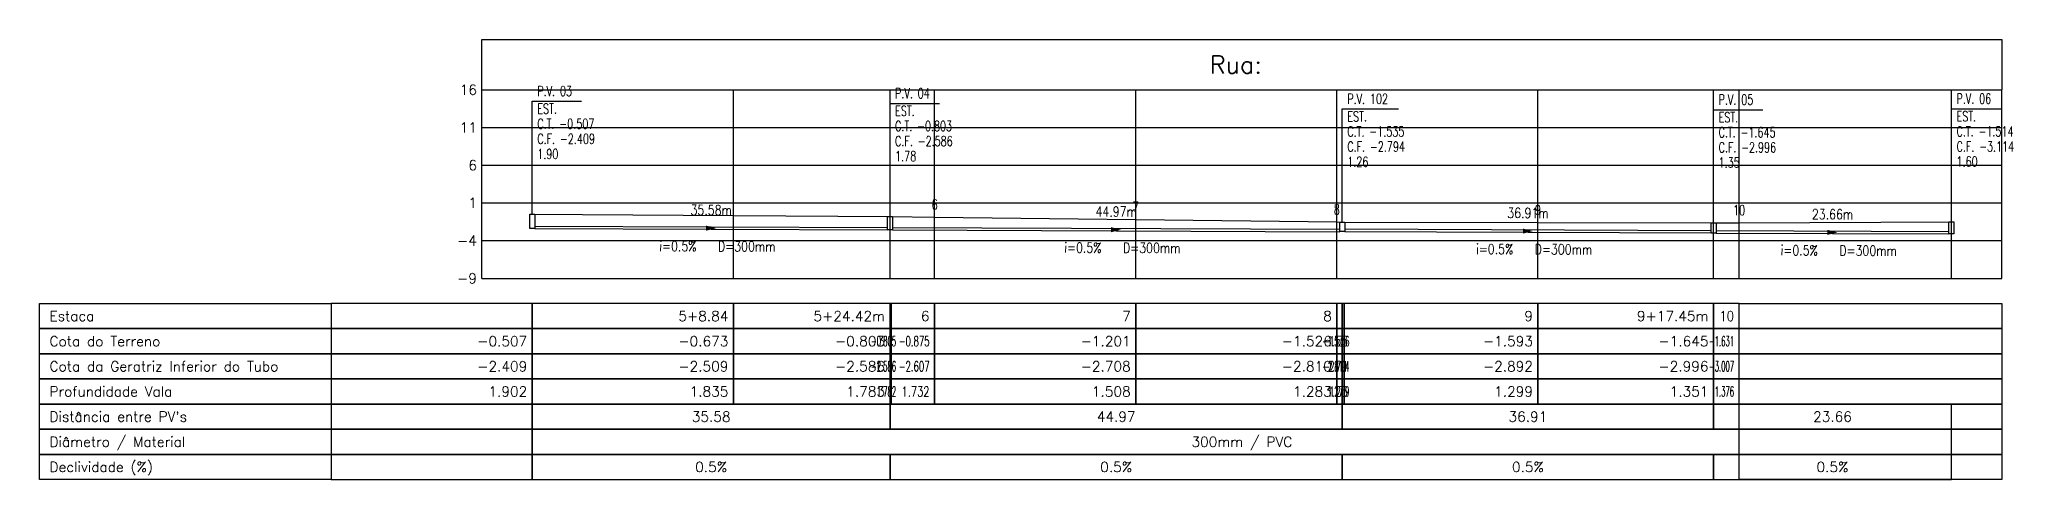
# Model space of a CAD drawing. Extents: x -44 to 14114764, y -20 to 289527804.
# Drawn here: x 359070.9 to 359267.1, y 7352991.7 to 7353035.4 of the extents above; entities that cross this region are included whole.
import ezdxf
from ezdxf.enums import TextEntityAlignment as Align

# ---------------------------------------------------------------- set-up
doc = ezdxf.new("R2010")
doc.units = 0
for name, color, linetype in [('PS_IND_COMPRIMENTO', 7, 'Continuous'), ('PS_IND_DIAMETRO', 7, 'Continuous'), ('PS_IND_FLUXO', 3, 'Continuous'), ('PS_IND_INCLINACAO', 7, 'Continuous'), ('PS_PERFIL_CAIXAS', 7, 'Continuous'), ('PS_PERFIL_COTA_LIN', 7, 'Continuous'), ('PS_PERFIL_COTA_TXT', 5, 'Continuous'), ('PS_PERFIL_GRADE', 8, 'Continuous'), ('PS_PERFIL_TERRENO', 3, 'Continuous'), ('PS_PERFIL_TITULOS', 5, 'Continuous'), ('PS_PERFIL_TUBO', 7, 'Continuous'), ('PS_PONTOS_IDENTIFICACAO_LIN', 7, 'Continuous'), ('PS_PONTOS_IDENTIFICACAO_TXT', 7, 'Continuous')]:
    doc.layers.add(name, color=color, linetype=linetype)
doc.styles.add('ROMANS', font='ROMANS.shx', dxfattribs={"height": 2})

msp = doc.modelspace()

# ---------------------------------------------------------------- texts
at = {"layer": 'PS_IND_COMPRIMENTO', "style": 'ROMANS', "width": 0.8}
for s, rotation, p in [('35.58m', 359.78242, (359137.656, 7353018.478)), ('44.97m', 359.78275, (359177.927, 7353018.327)), ('36.91m', 359.78191, (359218.866, 7353018.186)), ('23.66m', 359.78051, (359249.152, 7353018.06))]:
    msp.add_text(s, height=1, rotation=rotation, dxfattribs=at).set_placement(p, align=Align.MIDDLE_CENTER)
at = {"layer": 'PS_IND_DIAMETRO', "style": 'ROMANS', "width": 0.8}
for rotation, p in [(359.78242, (359141.192, 7353014.865)), (359.78275, (359181.463, 7353014.714)), (359.78191, (359222.402, 7353014.573)), (359.78051, (359252.688, 7353014.446))]:
    msp.add_text('D=300mm', height=1, rotation=rotation, dxfattribs=at).set_placement(p, align=Align.MIDDLE_CENTER)
at = {"layer": 'PS_IND_INCLINACAO', "style": 'ROMANS', "width": 0.8}
for rotation, p in [(359.78242, (359134.343, 7353014.891)), (359.78275, (359174.613, 7353014.74)), (359.78191, (359215.552, 7353014.599)), (359.78051, (359245.838, 7353014.473))]:
    msp.add_text('i=0.5%', height=1, rotation=rotation, dxfattribs=at).set_placement(p, align=Align.MIDDLE_CENTER)
at = {"layer": 'PS_PERFIL_COTA_TXT', "style": 'ROMANS'}
for s, p in [('Estaca', (359071.861, 7353007.939)), ('Cota do Terreno', (359071.861, 7353005.439)), ('Cota da Geratriz Inferior do Tubo', (359071.861, 7353002.939)), ('Profundidade Vala', (359071.861, 7353000.439)), ("Distância entre PV's", (359071.861, 7352997.939)), ('Diâmetro / Material', (359071.861, 7352995.439)), ('Declividade (%)', (359071.861, 7352992.939))]:
    msp.add_text(s, height=1, dxfattribs=at).set_placement(p, align=Align.MIDDLE_LEFT)
for s, p in [('5+8.84', (359139.361, 7353007.939)), ('5+24.42m', (359154.937, 7353007.939)), ('6', (359159.361, 7353007.939)), ('7', (359179.361, 7353007.939)), ('8', (359199.361, 7353007.939)), ('9', (359219.361, 7353007.939)), ('9+17.45m', (359236.815, 7353007.939)), ('-0.507', (359119.361, 7353005.439)), ('-0.673', (359139.361, 7353005.439)), ('-0.803', (359154.937, 7353005.439)), ('-1.201', (359179.361, 7353005.439)), ('-1.526', (359199.361, 7353005.439)), ('-1.593', (359219.361, 7353005.439)), ('-1.645', (359236.815, 7353005.439)), ('-2.409', (359119.361, 7353002.939)), ('-2.509', (359139.361, 7353002.939)), ('-2.586', (359154.937, 7353002.939)), ('-2.708', (359179.361, 7353002.939)), ('-2.810', (359199.361, 7353002.939)), ('-2.892', (359219.361, 7353002.939)), ('-2.996', (359236.815, 7353002.939)), ('1.902', (359119.361, 7353000.439)), ('1.835', (359139.361, 7353000.439)), ('1.783', (359154.937, 7353000.439)), ('1.508', (359179.361, 7353000.439)), ('1.283', (359199.361, 7353000.439)), ('1.299', (359219.361, 7353000.439)), ('1.351', (359236.815, 7353000.439))]:
    msp.add_text(s, height=1, dxfattribs=at).set_placement(p, align=Align.MIDDLE_RIGHT)
for s, width, p in [('10', 0.848966, (359239.361, 7353007.939)), ('-0.805', 0.5, (359156.037, 7353005.439)), ('-0.875', 0.617731, (359159.361, 7353005.439)), ('-1.535', 0.5, (359200.903, 7353005.439)), ('-1.536', 0.5, (359201.103, 7353005.439)), ('-1.631', 0.5, (359239.361, 7353005.439)), ('-2.586', 0.5, (359156.037, 7353002.939)), ('-2.607', 0.617731, (359159.361, 7353002.939)), ('-2.811', 0.5, (359200.903, 7353002.939)), ('-2.794', 0.5, (359201.103, 7353002.939)), ('-3.007', 0.5, (359239.361, 7353002.939)), ('1.782', 0.5, (359156.037, 7353000.439)), ('1.732', 0.720686, (359159.361, 7353000.439)), ('1.276', 0.5, (359200.903, 7353000.439)), ('1.259', 0.5, (359201.103, 7353000.439)), ('1.376', 0.5, (359239.361, 7353000.439))]:
    msp.add_text(s, height=1, dxfattribs=dict(at, width=width)).set_placement(p, align=Align.MIDDLE_RIGHT)
for s, p in [('35.58', (359137.649, 7352997.939)), ('44.97', (359177.92, 7352997.939)), ('36.91', (359218.859, 7352997.939)), ('23.66', (359249.145, 7352997.939)), ('300mm / PVC', (359190.418, 7352995.439)), ('0.5%', (359137.649, 7352992.939)), ('0.5%', (359177.92, 7352992.939)), ('0.5%', (359218.859, 7352992.939)), ('0.5%', (359249.145, 7352992.939))]:
    msp.add_text(s, height=1, dxfattribs=at).set_placement(p, align=Align.MIDDLE_CENTER)
at = {"layer": 'PS_PERFIL_TITULOS', "style": 'ROMANS'}
msp.add_text('Rua: ', height=1.75, dxfattribs=at).set_placement((359190.418, 7353032.939), align=Align.MIDDLE_CENTER)
at = {"layer": 'PS_PONTOS_IDENTIFICACAO_TXT', "style": 'ROMANS', "width": 0.7}
for s, p in [('P.V. 03', (359120.361, 7353029.808)), ('P.V. 04', (359155.937, 7353029.586)), ('EST. ', (359120.361, 7353028.058)), ('EST. ', (359155.937, 7353027.836)), ('P.V. 102', (359200.903, 7353029.037)), ('P.V. 05', (359237.815, 7353028.955)), ('P.V. 06', (359261.475, 7353029.053)), ('C.T. -0.507', (359120.361, 7353026.558)), ('C.T. -0.803', (359155.937, 7353026.336)), ('C.T. -1.535', (359200.903, 7353025.787)), ('EST. ', (359200.903, 7353027.287)), ('C.T. -1.645', (359237.815, 7353025.705)), ('EST. ', (359237.815, 7353027.205)), ('C.T. -1.514', (359261.475, 7353025.803)), ('EST. ', (359261.475, 7353027.303)), ('C.F. -2.409', (359120.361, 7353025.058)), ('1.90', (359120.361, 7353023.558)), ('C.F. -2.586', (359155.937, 7353024.836)), ('C.F. -2.794', (359200.903, 7353024.287)), ('C.F. -2.996', (359237.815, 7353024.205)), ('C.F. -3.114', (359261.475, 7353024.303)), ('1.78', (359155.937, 7353023.336)), ('1.26', (359200.903, 7353022.787)), ('1.35', (359237.815, 7353022.705)), ('1.60', (359261.475, 7353022.803))]:
    msp.add_text(s, height=1, dxfattribs=at).set_placement(p)
for s, p in [('6', (359159.861, 7353018.532)), ('7', (359179.861, 7353018.288)), ('8', (359199.861, 7353018.044)), ('9', (359219.861, 7353017.994)), ('10', (359239.861, 7353017.965))]:
    msp.add_text(s, height=1, dxfattribs=at).set_placement(p, align=Align.CENTER)

# ---------------------------------------------------------------- blocks, each defined once
blk = doc.blocks.new('*U865')
at = {"layer": 'PS_PERFIL_GRADE', "linetype": 'Continuous'}
for p, q in [((0, 0), (0, 18.75)), ((0, 18.75), (151.11, 18.75)), ((25, 0), (25, 18.75)), ((40.58, 0), (40.58, 18.75)), ((40.58, 0), (40.58, 18.75)), ((45, 0), (45, 18.75)), ((65, 0), (65, 18.75)), ((85, 0), (85, 18.75)), ((105, 0), (105, 18.75)), ((122.45, 0), (122.45, 18.75)), ((122.45, 0), (122.45, 18.75)), ((125, 0), (125, 18.75)), ((146.11, 0), (146.11, 18.75)), ((151.11, 0), (151.11, 18.75)), ((0, 15), (151.11, 15)), ((0, 11.25), (151.11, 11.25)), ((0, 7.5), (151.11, 7.5)), ((0, 3.75), (151.11, 3.75)), ((0, 0), (151.11, 0))]:
    blk.add_line(p, q, dxfattribs=at)
blk.add_lwpolyline([(0, 18.75), (0, 23.75), (151.11, 23.75), (151.11, 18.75)], dxfattribs=at)
at = {"layer": 'PS_PERFIL_GRADE', "style": 'ROMANS'}
for s, p in [('16', (-0.5, 18.75)), ('11', (-0.5, 15)), ('6', (-0.5, 11.25)), ('1', (-0.5, 7.5)), ('-4', (-0.5, 3.75)), ('-9', (-0.5, 0))]:
    blk.add_text(s, height=1, dxfattribs=at).set_placement(p, align=Align.MIDDLE_RIGHT)

# ---------------------------------------------------------------- linework, layer by layer
at = {"layer": 'PS_IND_FLUXO'}
for points in [[(359137.149, 7353016.68, 0.5, 0, 0), (359138.149, 7353016.676, 0, 0, 0)], [(359177.42, 7353016.529, 0.5, 0, 0), (359178.42, 7353016.525, 0, 0, 0)], [(359218.359, 7353016.388, 0.5, 0, 0), (359219.359, 7353016.384, 0, 0, 0)], [(359248.645, 7353016.262, 0.5, 0, 0), (359249.645, 7353016.258, 0, 0, 0)]]:
    msp.add_lwpolyline(points, format="xyseb", dxfattribs=at)
at = {"layer": 'PS_PERFIL_CAIXAS', "linetype": 'Continuous'}
for points in [[(359119.611, 7353018.058), (359120.111, 7353018.058), (359120.111, 7353016.632), (359119.611, 7353016.632)], [(359155.187, 7353017.836), (359155.687, 7353017.836), (359155.687, 7353016.499), (359155.187, 7353016.499)], [(359200.153, 7353017.287), (359200.653, 7353017.287), (359200.653, 7353016.343), (359200.153, 7353016.343)], [(359237.065, 7353017.205), (359237.565, 7353017.205), (359237.565, 7353016.192), (359237.065, 7353016.192)], [(359260.725, 7353017.303), (359261.225, 7353017.303), (359261.225, 7353016.103), (359260.725, 7353016.103)]]:
    msp.add_lwpolyline(points, close=True, dxfattribs=at)
at = {"layer": 'PS_PERFIL_COTA_LIN', "linetype": 'Continuous'}
for points in [[(359099.861, 7353009.189), (359099.861, 7353006.689), (359070.861, 7353006.689), (359070.861, 7353009.189)], [(359099.861, 7353009.189), (359099.861, 7353006.689), (359119.861, 7353006.689), (359119.861, 7353009.189)], [(359119.861, 7353009.189), (359119.861, 7353006.689), (359139.861, 7353006.689), (359139.861, 7353009.189)], [(359139.861, 7353009.189), (359139.861, 7353006.689), (359155.437, 7353006.689), (359155.437, 7353009.189)], [(359155.437, 7353009.189), (359155.437, 7353006.689), (359155.537, 7353006.689), (359155.537, 7353009.189)], [(359155.537, 7353009.189), (359155.537, 7353006.689), (359159.861, 7353006.689), (359159.861, 7353009.189)], [(359159.861, 7353009.189), (359159.861, 7353006.689), (359179.861, 7353006.689), (359179.861, 7353009.189)], [(359179.861, 7353009.189), (359179.861, 7353006.689), (359199.861, 7353006.689), (359199.861, 7353009.189)], [(359199.861, 7353009.189), (359199.861, 7353006.689), (359200.403, 7353006.689), (359200.403, 7353009.189)], [(359200.403, 7353009.189), (359200.403, 7353006.689), (359200.603, 7353006.689), (359200.603, 7353009.189)], [(359200.603, 7353009.189), (359200.603, 7353006.689), (359219.861, 7353006.689), (359219.861, 7353009.189)], [(359219.861, 7353009.189), (359219.861, 7353006.689), (359237.315, 7353006.689), (359237.315, 7353009.189)], [(359237.315, 7353009.189), (359237.315, 7353006.689), (359239.861, 7353006.689), (359239.861, 7353009.189)], [(359265.975, 7353009.189), (359265.975, 7353006.689), (359239.861, 7353006.689), (359239.861, 7353009.189)], [(359099.861, 7353006.689), (359099.861, 7353004.189), (359070.861, 7353004.189), (359070.861, 7353006.689)], [(359099.861, 7353006.689), (359099.861, 7353004.189), (359119.861, 7353004.189), (359119.861, 7353006.689)], [(359119.861, 7353006.689), (359119.861, 7353004.189), (359139.861, 7353004.189), (359139.861, 7353006.689)], [(359139.861, 7353006.689), (359139.861, 7353004.189), (359155.437, 7353004.189), (359155.437, 7353006.689)], [(359155.437, 7353006.689), (359155.437, 7353004.189), (359155.537, 7353004.189), (359155.537, 7353006.689)], [(359155.537, 7353006.689), (359155.537, 7353004.189), (359159.861, 7353004.189), (359159.861, 7353006.689)], [(359159.861, 7353006.689), (359159.861, 7353004.189), (359179.861, 7353004.189), (359179.861, 7353006.689)], [(359179.861, 7353006.689), (359179.861, 7353004.189), (359199.861, 7353004.189), (359199.861, 7353006.689)], [(359199.861, 7353006.689), (359199.861, 7353004.189), (359200.403, 7353004.189), (359200.403, 7353006.689)], [(359200.403, 7353006.689), (359200.403, 7353004.189), (359200.603, 7353004.189), (359200.603, 7353006.689)], [(359200.603, 7353006.689), (359200.603, 7353004.189), (359219.861, 7353004.189), (359219.861, 7353006.689)], [(359219.861, 7353006.689), (359219.861, 7353004.189), (359237.315, 7353004.189), (359237.315, 7353006.689)], [(359237.315, 7353006.689), (359237.315, 7353004.189), (359239.861, 7353004.189), (359239.861, 7353006.689)], [(359265.975, 7353006.689), (359265.975, 7353004.189), (359239.861, 7353004.189), (359239.861, 7353006.689)], [(359099.861, 7353004.189), (359099.861, 7353001.689), (359070.861, 7353001.689), (359070.861, 7353004.189)], [(359099.861, 7353004.189), (359099.861, 7353001.689), (359119.861, 7353001.689), (359119.861, 7353004.189)], [(359119.861, 7353004.189), (359119.861, 7353001.689), (359139.861, 7353001.689), (359139.861, 7353004.189)], [(359139.861, 7353004.189), (359139.861, 7353001.689), (359155.437, 7353001.689), (359155.437, 7353004.189)], [(359155.437, 7353004.189), (359155.437, 7353001.689), (359155.537, 7353001.689), (359155.537, 7353004.189)], [(359155.537, 7353004.189), (359155.537, 7353001.689), (359159.861, 7353001.689), (359159.861, 7353004.189)], [(359159.861, 7353004.189), (359159.861, 7353001.689), (359179.861, 7353001.689), (359179.861, 7353004.189)], [(359179.861, 7353004.189), (359179.861, 7353001.689), (359199.861, 7353001.689), (359199.861, 7353004.189)], [(359199.861, 7353004.189), (359199.861, 7353001.689), (359200.403, 7353001.689), (359200.403, 7353004.189)], [(359200.403, 7353004.189), (359200.403, 7353001.689), (359200.603, 7353001.689), (359200.603, 7353004.189)], [(359200.603, 7353004.189), (359200.603, 7353001.689), (359219.861, 7353001.689), (359219.861, 7353004.189)], [(359219.861, 7353004.189), (359219.861, 7353001.689), (359237.315, 7353001.689), (359237.315, 7353004.189)], [(359237.315, 7353004.189), (359237.315, 7353001.689), (359239.861, 7353001.689), (359239.861, 7353004.189)], [(359265.975, 7353004.189), (359265.975, 7353001.689), (359239.861, 7353001.689), (359239.861, 7353004.189)], [(359099.861, 7353001.689), (359099.861, 7352999.189), (359070.861, 7352999.189), (359070.861, 7353001.689)], [(359099.861, 7353001.689), (359099.861, 7352999.189), (359119.861, 7352999.189), (359119.861, 7353001.689)], [(359119.861, 7353001.689), (359119.861, 7352999.189), (359139.861, 7352999.189), (359139.861, 7353001.689)], [(359139.861, 7353001.689), (359139.861, 7352999.189), (359155.437, 7352999.189), (359155.437, 7353001.689)], [(359155.437, 7353001.689), (359155.437, 7352999.189), (359155.537, 7352999.189), (359155.537, 7353001.689)], [(359155.537, 7353001.689), (359155.537, 7352999.189), (359159.861, 7352999.189), (359159.861, 7353001.689)], [(359159.861, 7353001.689), (359159.861, 7352999.189), (359179.861, 7352999.189), (359179.861, 7353001.689)], [(359179.861, 7353001.689), (359179.861, 7352999.189), (359199.861, 7352999.189), (359199.861, 7353001.689)], [(359199.861, 7353001.689), (359199.861, 7352999.189), (359200.403, 7352999.189), (359200.403, 7353001.689)], [(359200.403, 7353001.689), (359200.403, 7352999.189), (359200.603, 7352999.189), (359200.603, 7353001.689)], [(359200.603, 7353001.689), (359200.603, 7352999.189), (359219.861, 7352999.189), (359219.861, 7353001.689)], [(359219.861, 7353001.689), (359219.861, 7352999.189), (359237.315, 7352999.189), (359237.315, 7353001.689)], [(359237.315, 7353001.689), (359237.315, 7352999.189), (359239.861, 7352999.189), (359239.861, 7353001.689)], [(359265.975, 7353001.689), (359265.975, 7352999.189), (359239.861, 7352999.189), (359239.861, 7353001.689)], [(359099.861, 7352999.189), (359099.861, 7352996.689), (359070.861, 7352996.689), (359070.861, 7352999.189)], [(359099.861, 7352999.189), (359099.861, 7352996.689), (359119.861, 7352996.689), (359119.861, 7352999.189)], [(359119.861, 7352999.189), (359119.861, 7352996.689), (359155.437, 7352996.689), (359155.437, 7352999.189)], [(359155.437, 7352999.189), (359155.437, 7352996.689), (359200.403, 7352996.689), (359200.403, 7352999.189)], [(359200.403, 7352999.189), (359200.403, 7352996.689), (359237.315, 7352996.689), (359237.315, 7352999.189)], [(359237.315, 7352999.189), (359237.315, 7352996.689), (359260.975, 7352996.689), (359260.975, 7352999.189)], [(359265.975, 7352999.189), (359265.975, 7352996.689), (359239.861, 7352996.689), (359239.861, 7352999.189)], [(359099.861, 7352996.689), (359099.861, 7352994.189), (359070.861, 7352994.189), (359070.861, 7352996.689)], [(359099.861, 7352996.689), (359099.861, 7352994.189), (359119.861, 7352994.189), (359119.861, 7352996.689)], [(359119.861, 7352996.689), (359119.861, 7352994.189), (359260.975, 7352994.189), (359260.975, 7352996.689)], [(359265.975, 7352996.689), (359265.975, 7352994.189), (359239.861, 7352994.189), (359239.861, 7352996.689)], [(359099.861, 7352994.189), (359099.861, 7352991.689), (359070.861, 7352991.689), (359070.861, 7352994.189)], [(359099.861, 7352994.189), (359099.861, 7352991.689), (359119.861, 7352991.689), (359119.861, 7352994.189)], [(359119.861, 7352994.189), (359119.861, 7352991.689), (359155.437, 7352991.689), (359155.437, 7352994.189)], [(359155.437, 7352994.189), (359155.437, 7352991.689), (359200.403, 7352991.689), (359200.403, 7352994.189)], [(359200.403, 7352994.189), (359200.403, 7352991.689), (359237.315, 7352991.689), (359237.315, 7352994.189)], [(359237.315, 7352994.189), (359237.315, 7352991.689), (359260.975, 7352991.689), (359260.975, 7352994.189)], [(359265.975, 7352994.189), (359265.975, 7352991.689), (359239.861, 7352991.689), (359239.861, 7352994.189)]]:
    msp.add_lwpolyline(points, close=True, dxfattribs=at)
for points in [[(359119.861, 7352999.189), (359139.861, 7352999.189)], [(359139.861, 7352999.189), (359155.437, 7352999.189)], [(359155.537, 7352999.189), (359159.861, 7352999.189)], [(359159.861, 7352999.189), (359179.861, 7352999.189)], [(359179.861, 7352999.189), (359199.861, 7352999.189)], [(359199.861, 7352999.189), (359200.403, 7352999.189)], [(359200.603, 7352999.189), (359219.861, 7352999.189)], [(359237.315, 7352999.189), (359239.861, 7352999.189)], [(359099.861, 7352996.689), (359119.861, 7352996.689)], [(359119.861, 7352996.689), (359139.861, 7352996.689)], [(359119.861, 7352996.689), (359139.861, 7352996.689)], [(359139.861, 7352996.689), (359155.437, 7352996.689)], [(359139.861, 7352996.689), (359155.437, 7352996.689)], [(359155.437, 7352996.689), (359155.537, 7352996.689)], [(359155.537, 7352996.689), (359159.861, 7352996.689)], [(359155.537, 7352996.689), (359159.861, 7352996.689)], [(359159.861, 7352996.689), (359179.861, 7352996.689)], [(359159.861, 7352996.689), (359179.861, 7352996.689)], [(359179.861, 7352996.689), (359199.861, 7352996.689)], [(359179.861, 7352996.689), (359199.861, 7352996.689)], [(359199.861, 7352996.689), (359200.403, 7352996.689)], [(359199.861, 7352996.689), (359200.403, 7352996.689)], [(359200.403, 7352996.689), (359200.603, 7352996.689)], [(359200.603, 7352996.689), (359219.861, 7352996.689)], [(359200.603, 7352996.689), (359219.861, 7352996.689)], [(359237.315, 7352996.689), (359239.861, 7352996.689)], [(359237.315, 7352996.689), (359239.861, 7352996.689)], [(359099.861, 7352994.189), (359119.861, 7352994.189)], [(359119.861, 7352994.189), (359139.861, 7352994.189)], [(359119.861, 7352994.189), (359139.861, 7352994.189)], [(359139.861, 7352994.189), (359155.437, 7352994.189)], [(359139.861, 7352994.189), (359155.437, 7352994.189)], [(359155.437, 7352994.189), (359155.537, 7352994.189)], [(359155.537, 7352994.189), (359159.861, 7352994.189)], [(359155.537, 7352994.189), (359159.861, 7352994.189)], [(359159.861, 7352994.189), (359179.861, 7352994.189)], [(359159.861, 7352994.189), (359179.861, 7352994.189)], [(359179.861, 7352994.189), (359199.861, 7352994.189)], [(359179.861, 7352994.189), (359199.861, 7352994.189)], [(359199.861, 7352994.189), (359200.403, 7352994.189)], [(359199.861, 7352994.189), (359200.403, 7352994.189)], [(359200.403, 7352994.189), (359200.603, 7352994.189)], [(359200.603, 7352994.189), (359219.861, 7352994.189)], [(359200.603, 7352994.189), (359219.861, 7352994.189)], [(359237.315, 7352994.189), (359239.861, 7352994.189)], [(359237.315, 7352994.189), (359239.861, 7352994.189)], [(359119.861, 7352991.689), (359139.861, 7352991.689)], [(359139.861, 7352991.689), (359155.437, 7352991.689)], [(359155.537, 7352991.689), (359159.861, 7352991.689)], [(359159.861, 7352991.689), (359179.861, 7352991.689)], [(359179.861, 7352991.689), (359199.861, 7352991.689)], [(359199.861, 7352991.689), (359200.403, 7352991.689)], [(359200.603, 7352991.689), (359219.861, 7352991.689)], [(359237.315, 7352991.689), (359239.861, 7352991.689)]]:
    msp.add_lwpolyline(points, dxfattribs=at)
at = {"layer": 'PS_PERFIL_TERRENO', "linetype": 'Continuous'}
msp.add_lwpolyline([(359119.861, 7353018.058), (359139.861, 7353017.934), (359139.861, 7353017.934), (359155.437, 7353017.836), (359155.437, 7353017.836), (359155.437, 7353017.836), (359155.437, 7353017.836), (359155.437, 7353017.836), (359159.861, 7353017.782), (359159.861, 7353017.782), (359179.861, 7353017.538), (359179.861, 7353017.538), (359199.861, 7353017.294), (359199.861, 7353017.294), (359200.403, 7353017.287), (359219.861, 7353017.244), (359219.861, 7353017.244), (359237.315, 7353017.205), (359237.315, 7353017.205), (359237.315, 7353017.205), (359237.315, 7353017.205), (359237.315, 7353017.205), (359239.861, 7353017.215), (359239.861, 7353017.215), (359260.975, 7353017.303), (359260.975, 7353017.303), (359260.975, 7353017.303)], dxfattribs=at)
at = {"layer": 'PS_PERFIL_TUBO', "linetype": 'Continuous'}
for points in [[(359120.111, 7353016.632), (359155.187, 7353016.499), (359155.187, 7353016.724), (359120.111, 7353016.857)], [(359155.687, 7353016.499), (359200.153, 7353016.33), (359200.153, 7353016.555), (359155.687, 7353016.724)], [(359200.653, 7353016.343), (359237.065, 7353016.204), (359237.065, 7353016.429), (359200.653, 7353016.568)], [(359237.565, 7353016.192), (359260.725, 7353016.103), (359260.725, 7353016.328), (359237.565, 7353016.417)]]:
    msp.add_lwpolyline(points, close=True, dxfattribs=at)
at = {"layer": 'PS_PONTOS_IDENTIFICACAO_LIN', "linetype": 'Continuous'}
for points in [[(359119.861, 7353018.058), (359119.861, 7353029.308), (359124.761, 7353029.308)], [(359155.437, 7353017.836), (359155.437, 7353029.086), (359160.337, 7353029.086)], [(359200.403, 7353017.287), (359200.403, 7353028.537), (359206.003, 7353028.537)], [(359237.315, 7353017.205), (359237.315, 7353028.455), (359242.215, 7353028.455)], [(359260.975, 7353017.303), (359260.975, 7353028.553), (359265.875, 7353028.553)]]:
    msp.add_lwpolyline(points, dxfattribs=at)

# ---------------------------------------------------------------- block references
at = {"layer": 'PS_PERFIL_GRADE'}
msp.add_blockref('*U865', (359114.861, 7353011.689), dxfattribs=at)

msp.set_redraw_order([(e.dxf.handle, doc.entitydb.next_handle()) for e in msp.query("TEXT MTEXT ATTDEF DIMENSION ARC_DIMENSION")])  # texts and dimensions are drawn at this point

doc.saveas('drawing.dxf')
